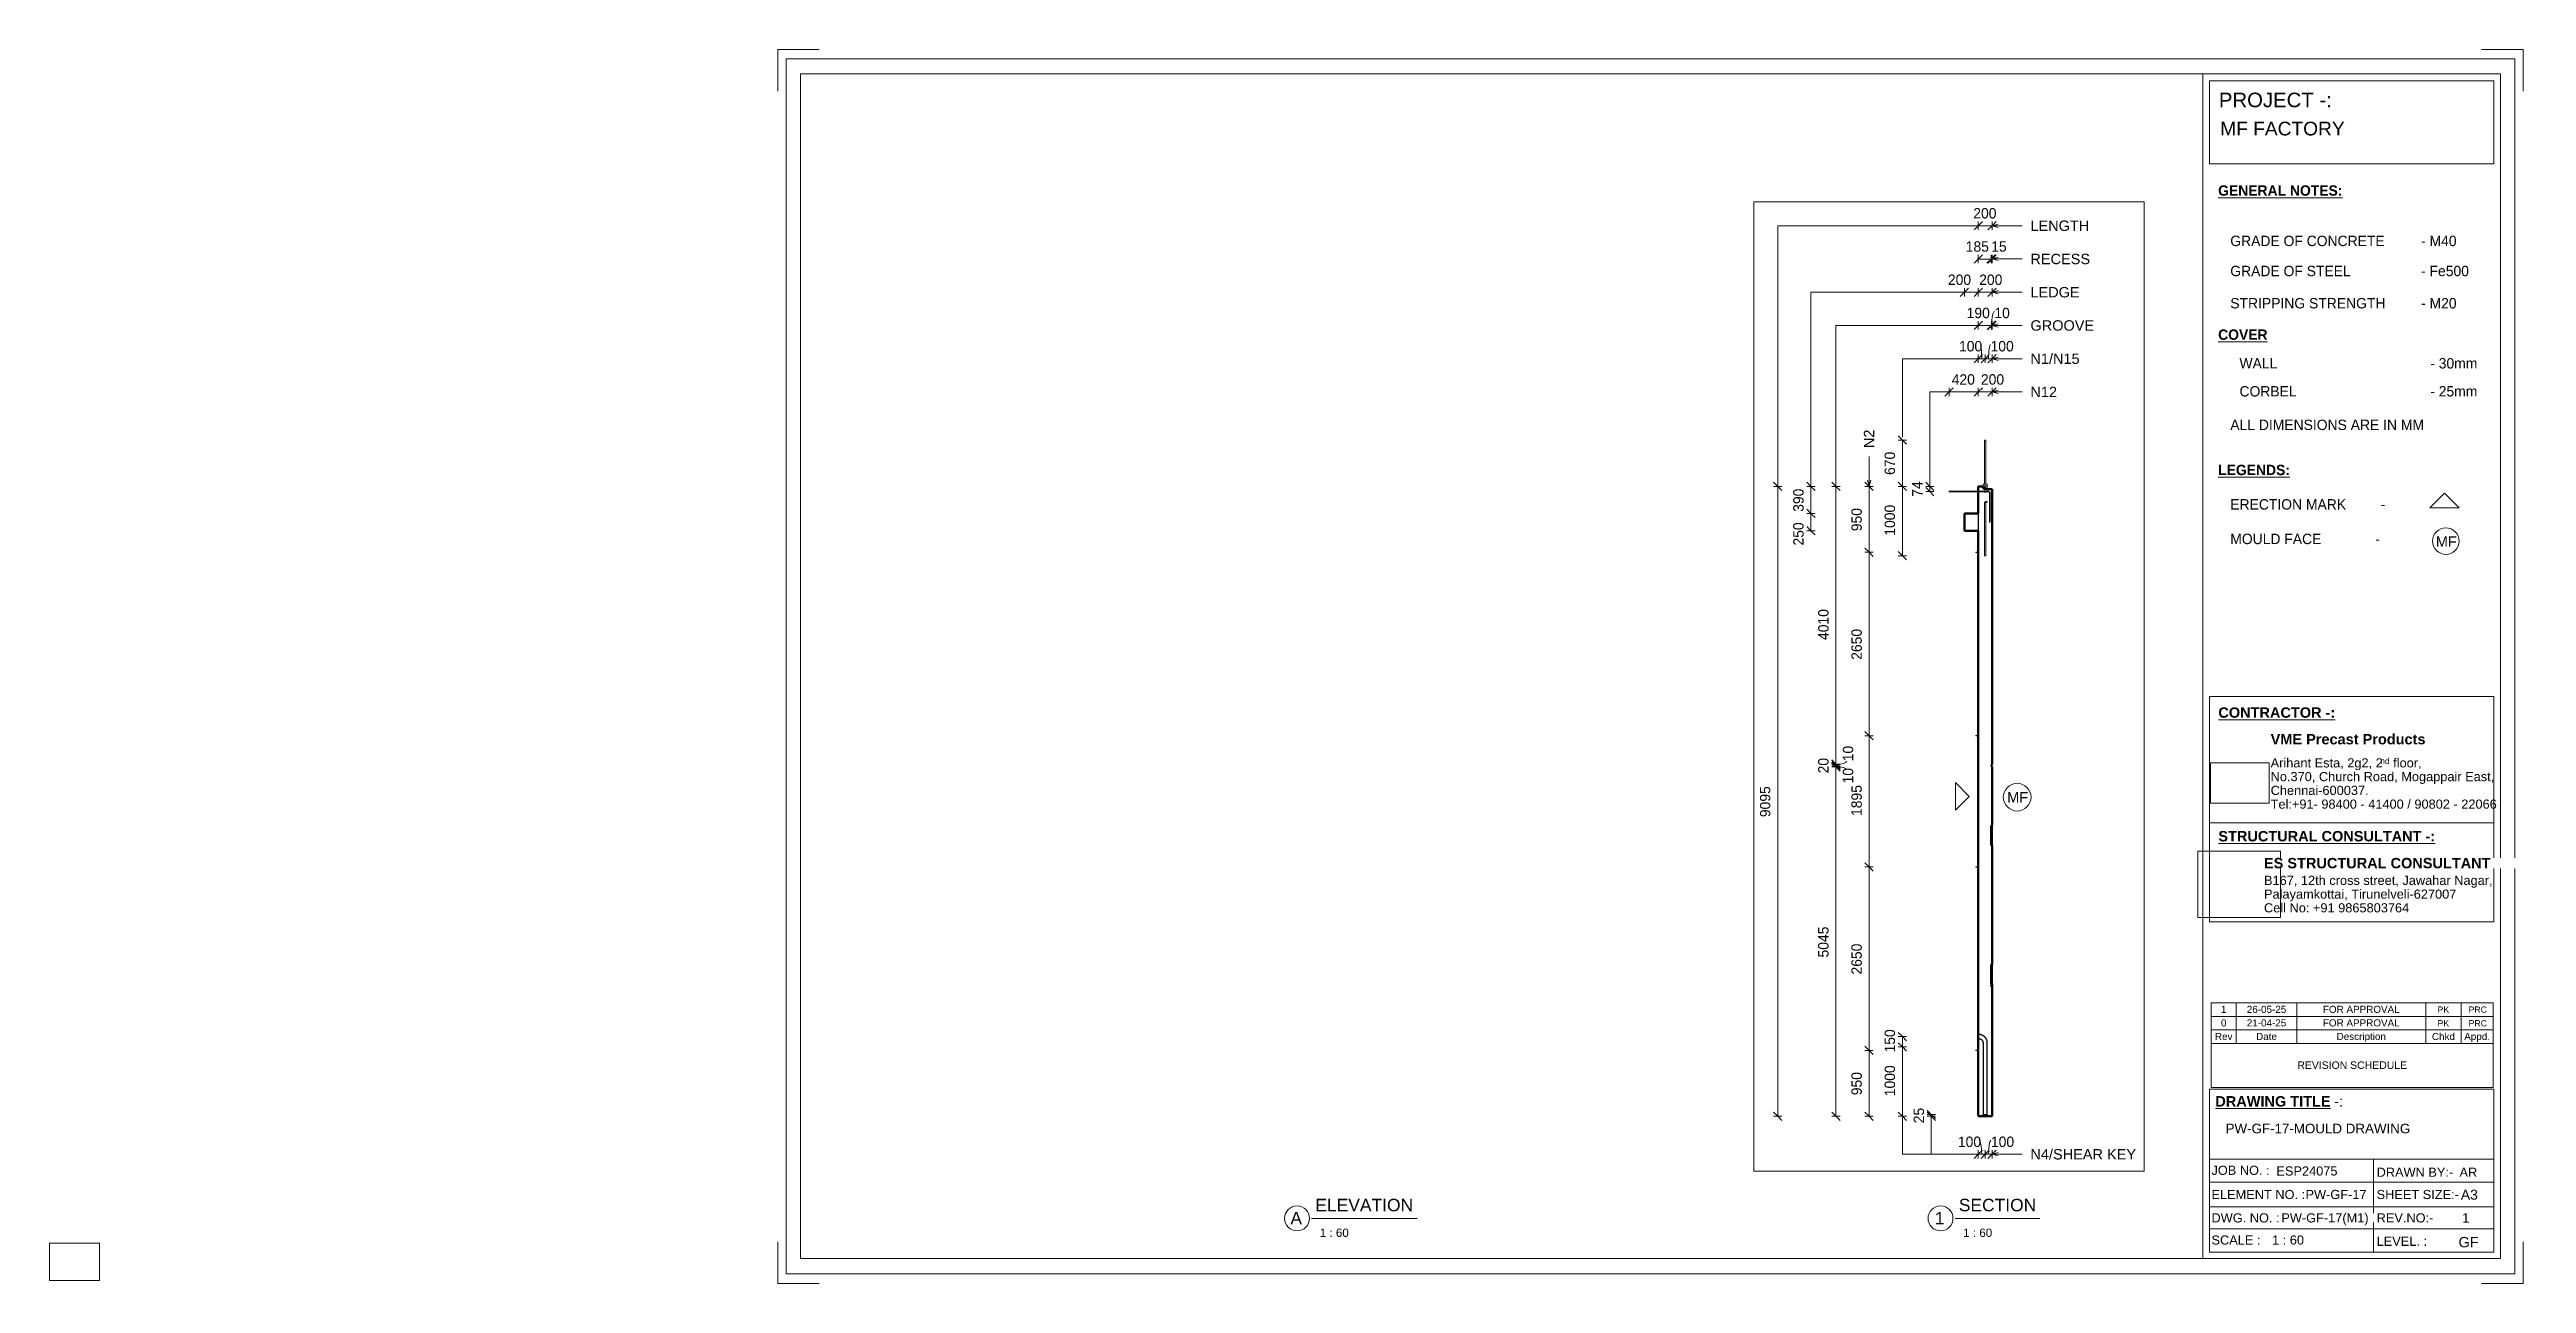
# Paper-space layout 'Layout1' of a CAD drawing. Header units: millimetres. Extents: x 0 to 596, y -1 to 296.
# The model-space entities are those that its viewports show. They can reach past a viewport. Long polylines and large blocks are cut down to what shows.
import ezdxf

# ---------------------------------------------------------------- set-up
doc = ezdxf.new("R2010")
doc.units = ezdxf.units.MM
doc.linetypes.add('Dash', pattern=[6.36, 3.18, -3.18])
for name, color, linetype, lineweight in [('A-ANNO-DIMS', 211, 'Continuous', 9), ('A-ANNO-DIMS-60', 211, 'Continuous', 9), ('A-DETL-THIN', 151, 'Continuous', 18), ('A-GENM', 13, 'Continuous', 18), ('A-WALL', 113, 'Continuous', 25), ('A-WALL-HDLN', 110, 'Dash', 25), ('G-ANNO-SCHD', 231, 'Continuous', 9), ('G-ANNO-TEXT', 231, 'Continuous', 9), ('G-ANNO-TTLB', 6, 'Continuous', 9), ('G-ANNO-TTLB-MEDM', 33, 'Continuous', 9), ('G-ANNO-TTLB-THIN', 151, 'Continuous', 9), ('S-BEAM', 12, 'Continuous', 18), ('S-RBAR', 171, 'Continuous', 18)]:
    doc.layers.add(name, color=color, linetype=linetype, lineweight=lineweight)
doc.layers.add('G-ANNO-NPLT', color=191, linetype='Continuous')
doc.styles.add('Arial_1', font='arial.ttf', dxfattribs={"height": 150})
doc.styles.add('Arial_10', font='arial.ttf', dxfattribs={"height": 2.3})
doc.styles.add('Arial_11', font='arial.ttf', dxfattribs={"height": 1.8})
doc.styles.add('Arial_12', font='arial.ttf', dxfattribs={"height": 1.7})
doc.styles.add('Arial_13', font='arial.ttf', dxfattribs={"height": 2})
doc.styles.add('Arial_14', font='arial.ttf', dxfattribs={"height": 3})
doc.styles.add('Arial_15', font='arial.ttf', dxfattribs={"height": 1.5})
doc.styles.add('Arial_3', font='arial.ttf', dxfattribs={"height": 3.5})
doc.styles.add('Arial_4', font='arial.ttf', dxfattribs={"height": 2.2})
doc.styles.add('Arial_5', font='arial.ttf', dxfattribs={"height": 2.4})
doc.styles.add('Arial_6', font='arial.ttf', dxfattribs={"height": 2.5})
doc.styles.add('Arial_7', font='arial.ttf', dxfattribs={"height": 1.42976})
doc.styles.add('Arial_8', font='arial.ttf', dxfattribs={"height": 2.25})
doc.styles.add('Arial_9', font='arial.ttf', dxfattribs={"height": 3.3})
doc.styles.add('Arial_B', font='arialbd.ttf', dxfattribs={"height": 2.5})
doc.styles.add('Nirmala UI Semilight', font='NirmalaS.ttf', dxfattribs={"height": 150})
doc.styles.add('Nirmala UI Semilight_1', font='NirmalaS.ttf', dxfattribs={"height": 2.5})
doc.styles.add('Nirmala UI Semilight_B', font='', dxfattribs={"height": 2.5})
doc.styles.get('Nirmala UI Semilight_B').set_extended_font_data('Nirmala UI Semilight', bold=True)
doc.dimstyles.new('Arrow_Filled_-_2_5_NI_UI', dxfattribs={"dimscale": 304.8, "dimtxt": 157.104592, "dimasz": 0.393701, "dimexe": 0.19685, "dimexo": 0.0625, "dimgap": 0.19685, "dimtad": 1, "dimdec": 4, "dimzin": 0, "dimdsep": 46, "dimtxsty": 'Nirmala UI Semilight', "dimblk1": 'OBLIQUE', "dimblk2": 'OBLIQUE', "dimsah": 1, "dimcen": 0.09, "dimazin": 0, "dimtfac": 1, "dimtdec": 4, "dimtix": 1, "dimtmove": 0, "dimatfit": 3, "dimfxl": 0.19685, "dimfxlon": 1, "dimtvp": 1, "dimtolj": 1, "dimtzin": 0, "dimarcsym": 2})
doc.dimstyles.new('Arrow_Filled_-_2_5_NI_UI_1', dxfattribs={"dimscale": 304.8, "dimtxt": 157.104592, "dimasz": 0.393701, "dimexe": 0.19685, "dimexo": 0.0625, "dimgap": 0.19685, "dimtad": 1, "dimdec": 4, "dimzin": 0, "dimdsep": 46, "dimtxsty": 'Nirmala UI Semilight', "dimblk1": 'OBLIQUE', "dimblk2": 'OBLIQUE', "dimsah": 1, "dimcen": 0.09, "dimazin": 0, "dimtfac": 1, "dimtdec": 4, "dimtix": 1, "dimtmove": 1, "dimatfit": 3, "dimfxl": 0.19685, "dimfxlon": 1, "dimtvp": 1, "dimtolj": 1, "dimtzin": 0, "dimarcsym": 2})
doc.dimstyles.new('Arrow_Filled_-_2_5_NI_UI_2', dxfattribs={"dimscale": 304.8, "dimtxt": 157.104592, "dimasz": 0.393701, "dimexe": 0.19685, "dimexo": 0.0625, "dimgap": 0.19685, "dimtad": 1, "dimdec": 4, "dimzin": 0, "dimdsep": 46, "dimtxsty": 'Nirmala UI Semilight', "dimblk1": 'OBLIQUE', "dimblk2": 'OBLIQUE', "dimsah": 1, "dimcen": 0.09, "dimazin": 0, "dimtfac": 1, "dimtdec": 4, "dimtix": 1, "dimtmove": 2, "dimatfit": 3, "dimfxl": 0.19685, "dimfxlon": 1, "dimtvp": 1, "dimtolj": 1, "dimtzin": 0, "dimarcsym": 2})
picture_1 = doc.add_image_def('image1.jpg', size_in_pixel=(996, 686))
picture_2 = doc.add_image_def('image2.jpg', size_in_pixel=(1600, 1280))

psp = doc.layouts.get("Layout1")

msp = doc.modelspace()

# ---------------------------------------------------------------- texts
at = {"layer": 'G-ANNO-TEXT', "color": 7, "char_height": 150, "attachment_point": 1, "style": 'Arial_1'}
for s, insert, width in [('LENGTH', (1672.83675, 11539.98952), 1029.36675), ('RECESS', (1672.83675, 11059.98952), 1038.987), ('LEDGE', (1672.83675, 10579.98952), 856.20225), ('GROOVE', (1672.83675, 10099.98952), 1111.138875), ('N1/N15', (1672.83675, 9619.98952), 856.20225), ('N12', (1672.83675, 9139.98952), 461.772), ('MF', (1337.05741, 3285.69459), 360.759375), ('N4/SHEAR KEY', (1672.83675, -1869.36386), 1842.277875)]:
    msp.add_mtext(s, dxfattribs=dict(at, insert=insert, width=width))
at = {"layer": 'G-ANNO-TEXT', "color": 7, "insert": (-731.77078, 8253.47631), "char_height": 150, "width": 322.278375, "attachment_point": 1, "rotation": 90, "style": 'Arial_1'}
msp.add_mtext('N2', dxfattribs=at)

# ---------------------------------------------------------------- blocks, each defined once
blk = doc.blocks.new('ES-Landscape-A3 - ES-Landscape-A3-502445-PW-GF-17-MOULD DRAWING')
at = {"layer": 'G-ANNO-TTLB'}
for p, q in [((175.24, 296.27), (185.24, 296.27)), ((175.24, 296.27), (175.24, 286.27)), ((595.24, 296.27), (585.24, 296.27)), ((595.24, 296.27), (595.24, 286.27)), ((519.77, 140.54), (588.2, 140.54)), ((519.77, 86.33), (519.77, 140.54)), ((588.2, 86.33), (588.2, 140.54)), ((519.77, 110.14), (588.2, 110.14)), ((519.77, 6.78), (519.77, 46.03)), ((588.2, 6.78), (588.2, 46.03)), ((559.23, 29.2), (559.23, 6.78)), ((175.24, -0.73), (175.24, 9.27)), ((595.24, -0.73), (595.24, 9.27)), ((175.24, -0.73), (185.24, -0.73)), ((595.24, -0.73), (585.24, -0.73))]:
    blk.add_line(p, q, dxfattribs=at)
at = {"layer": 'G-ANNO-TTLB-MEDM'}
for p, q in [((180.73, 290.44), (180.73, 5.31)), ((180.73, 290.44), (589.79, 290.44)), ((518.17, 290.44), (518.17, 5.31)), ((519.77, 268.77), (519.77, 288.77)), ((519.77, 288.77), (588.2, 288.77)), ((588.2, 288.77), (588.2, 268.77)), ((589.79, 290.44), (589.79, 5.31)), ((588.2, 268.77), (519.77, 268.77)), ((519.77, 86.33), (588.2, 86.33)), ((519.77, 6.78), (588.2, 6.78)), ((180.73, 5.31), (589.79, 5.31))]:
    blk.add_line(p, q, dxfattribs=at)
at = {"layer": 'G-ANNO-TTLB-THIN'}
for p, q in [((177.29, 294.03), (177.29, 1.56)), ((593.23, 294.03), (177.29, 294.03)), ((593.23, 1.56), (593.23, 294.03)), ((519.77, 46.03), (588.2, 46.03)), ((519.77, 29.2), (588.2, 29.2)), ((519.77, 23.64), (588.2, 23.64)), ((519.77, 17.68), (588.2, 17.68)), ((519.77, 12.43), (588.2, 12.43)), ((177.29, 1.56), (593.23, 1.56))]:
    blk.add_line(p, q, dxfattribs=at)
at = {"layer": 'G-ANNO-TTLB', "insert": (534.5, 131.53), "char_height": 2.5, "width": 45.135, "attachment_point": 1, "style": 'Arial_B', "bg_fill": 3, "box_fill_scale": 0, "bg_fill_color": 256, "bg_fill_true_color": 3254780160, "bg_fill_transparency": 256}
blk.add_mtext('VME Precast Products', dxfattribs=at)
at = {"layer": 'G-ANNO-TTLB', "attachment_point": 1}
for s, insert, char_height, width, style in [('Arihant Esta, 2g2, 2', (534.5, 125.68), 2.2, 31.9873, 'Arial_4'), ('nd', (560.89, 125.72), 1.43, 2.7257, 'Arial_7'), (' floor,', (563.14, 125.68), 2.2, 9.1392, 'Arial_4'), ('No.370, Church Road, Mogappair East,', (534.5, 122.37), 2.2, 63.4135, 'Arial_4'), ('Tel:+91- 98400 - 41400 / 90802 - 22066 ', (534.5, 115.75), 2.2, 65.2574, 'Arial_4'), ('Chennai-600037.', (534.5, 119.06), 2.2, 27.6582, 'Arial_4'), ('Cell No: +91 9865803764', (532.9, 90.79), 2.2, 41.0464, 'Arial_4'), ('Palayamkottai, Tirunelveli-627007', (532.9, 94.09), 2.2, 54.4346, 'Arial_4'), ('JOB NO. :', (520.26, 27.61), 2.2, 16.5949, 'Arial_4'), ('DRAWN BY:-', (560, 27.14), 2.2, 21.7257, 'Arial_4'), ('ELEMENT NO. :', (520.26, 21.79), 2.2, 26.5359, 'Arial_4'), ('SHEET SIZE:-', (560, 21.79), 2.2, 23.2489, 'Arial_4'), ('DWG. NO. :', (520.26, 16.16), 2.2, 19.481, 'Arial_4'), ('REV.NO:-', (560, 16.16), 2.2, 16.0338, 'Arial_4'), ('SCALE :', (520.26, 10.84), 2.2, 13.8692, 'Arial_4'), ('LEVEL. :', (560, 10.53), 2.2, 14.3502, 'Arial_4')]:
    blk.add_mtext(s, dxfattribs=dict(at, insert=insert, char_height=char_height, width=width, style=style))
at = {"layer": 'G-ANNO-TTLB'}
image = blk.add_image(picture_1, insert=(520, 114.84), size_in_units=(14.11, 9.72), dxfattribs=at)
image.dxf.flags = 7
image = blk.add_image(picture_2, insert=(516.95, 87.39), size_in_units=(19.92, 15.93), dxfattribs=at)
image.dxf.flags = 7
at = {"layer": 'G-ANNO-TTLB', "attachment_point": 1, "bg_fill": 3, "box_fill_scale": 0, "bg_fill_color": 256, "bg_fill_true_color": 3254780160, "bg_fill_transparency": 256}
for s, insert, char_height, width, style in [('PROJECT -:', (522.05, 285.89), 3.5, 33.3502, 'Arial_3'), ('\\LCONTRACTOR -:', (521.92, 137.94), 2.5, 33.9114, 'Arial_B'), ('\\LSTRUCTURAL CONSULTANT -:', (521.92, 108.18), 2.5, 62.8523, 'Arial_B'), ('ES STRUCTURAL CONSULTANT', (532.9, 101.7), 2.5, 65.6582, 'Arial_B'), ('\\LDRAWING TITLE', (521.19, 44.36), 2.5, 33.4304, 'Arial_B'), ('A3', (580.27, 21.84), 2.4, 4.9705, 'Arial_5')]:
    blk.add_mtext(s, dxfattribs=dict(at, insert=insert, char_height=char_height, width=width, style=style))
at = {"layer": 'G-ANNO-TTLB', "insert": (532.9, 97.4), "char_height": 2.2, "width": 65.1772, "attachment_point": 1, "style": 'Arial_4'}
blk.add_mtext('B167, 12th cross street, Jawahar Nagar,', dxfattribs=at)
at = {"layer": 'G-ANNO-TTLB', "insert": (548.78, 44.36), "char_height": 2.5, "width": 1.2025, "attachment_point": 1, "style": 'Arial_B', "bg_fill": 3, "box_fill_scale": 0, "bg_fill_color": 256, "bg_fill_true_color": 3254780160, "bg_fill_transparency": 256}
blk.add_mtext('\\fArial|b1|i0|c0|p34|; ', dxfattribs=at)
at = {"layer": 'G-ANNO-TTLB', "insert": (549.77, 44.36), "char_height": 2.5, "width": 2.6456, "attachment_point": 1, "style": 'Arial_6', "bg_fill": 3, "box_fill_scale": 0, "bg_fill_color": 256, "bg_fill_true_color": 3254780160, "bg_fill_transparency": 256}
blk.add_mtext('-:', dxfattribs=at)
blk = doc.blocks.new('Viewport - M_View Title-1040-PW-GF-17-MOULD DRAWING')
at = {"layer": 'G-ANNO-TTLB'}
for start, end in [(360, 180), (180, 0)]:
    blk.add_arc((-3.5, 0), 3, start, end, dxfattribs=at)
blk = doc.blocks.new('RR spread anchor face based - RR-SA-7_5-260-1726841-Elevation Right')
at = {"layer": 'A-GENM'}
for p, q in [((12986.36, 7732.84), (12983.86, 7727.84)), ((12983.86, 7727.84), (12983.86, 7700)), ((13041.36, 7732.84), (12986.36, 7732.84)), ((13043.86, 7727.84), (13041.36, 7732.84)), ((13043.86, 7660), (13043.86, 7727.84)), ((13000.86, 7695.34), (13000.86, 7699.34)), ((13026.86, 7699.34), (13026.86, 7695.34)), ((13043.86, 7482.95), (13013.86, 7482.95)), ((13013.86, 7482.95), (13013.86, 7472.84)), ((13043.86, 7472.84), (13043.86, 7482.95)), ((13013.86, 7472.84), (13043.86, 7472.84))]:
    blk.add_line(p, q, dxfattribs=at)
for centre, start, end in [((13013.86, 7699.34), 0, 180), ((13013.86, 7695.34), 180, 0)]:
    blk.add_arc(centre, 13, start, end, dxfattribs=at)
blk = doc.blocks.new('RR spread anchor face based - RR-SA-1_4-160-1726851-Elevation Right')
at = {"layer": 'A-GENM'}
for p, q in [((12878.8, 6753), (12883.8, 6753)), ((12878.8, 6753), (12878.8, 6747)), ((12883.8, 6753), (12913.86, 6753)), ((12883.8, 6753), (12883.8, 6747)), ((12883.8, 6747), (12878.8, 6747)), ((12913.86, 6747), (12883.8, 6747))]:
    blk.add_line(p, q, dxfattribs=at)
blk = doc.blocks.new('DIMBLOCK111-Elevation Right')
at = {"layer": 'A-ANNO-DIMS-60'}
for p, q in [((919.36, 11464.68), (979.36, 11524.68)), ((919.36, 11464.68), (919.36, 11524.68)), ((1119.36, 11464.68), (1179.36, 11524.68)), ((1119.36, 11464.68), (1119.36, 11524.68)), ((919.36, 11464.68), (859.36, 11404.68)), ((919.36, 11464.68), (1119.36, 11464.68)), ((919.36, 11464.68), (919.36, 11404.68)), ((1119.36, 11464.68), (1059.36, 11404.68)), ((1119.36, 11464.68), (1119.36, 11404.68))]:
    blk.add_line(p, q, dxfattribs=at)
at = {"layer": 'A-ANNO-DIMS-60', "color": 0, "insert": (847.97, 11720.38), "char_height": 150, "width": 411.3284, "attachment_point": 1, "line_spacing_factor": 1.142579, "style": 'Nirmala UI Semilight'}
blk.add_mtext('200', dxfattribs=at)
blk = doc.blocks.new('_Oblique')
at = {"color": 0, "linetype": 'ByBlock', "lineweight": -2}
blk.add_line((-0.5, -0.5), (0.5, 0.5), dxfattribs=at)
blk = doc.blocks.new('DIMBLOCK112-Elevation Right')
at = {"layer": 'A-ANNO-DIMS-60'}
for p, q in [((719.3, 10504.68), (779.3, 10564.68)), ((719.3, 10504.68), (719.3, 10564.68)), ((919.36, 10504.68), (979.36, 10564.68)), ((919.36, 10504.68), (919.36, 10564.68)), ((719.3, 10504.68), (659.3, 10444.68)), ((719.3, 10504.68), (919.36, 10504.68)), ((719.3, 10504.68), (719.3, 10444.68)), ((919.36, 10504.68), (859.36, 10444.68)), ((919.36, 10504.68), (919.36, 10444.68))]:
    blk.add_line(p, q, dxfattribs=at)
at = {"layer": 'A-ANNO-DIMS-60', "color": 0, "insert": (481.39, 10760.38), "char_height": 150, "width": 411.3284, "attachment_point": 1, "line_spacing_factor": 1.142579, "style": 'Nirmala UI Semilight'}
blk.add_mtext('200', dxfattribs=at)
blk = doc.blocks.new('DIMBLOCK113-Elevation Right')
at = {"layer": 'A-ANNO-DIMS-60'}
for p, q in [((919.36, 10504.68), (979.36, 10564.68)), ((919.36, 10504.68), (919.36, 10564.68)), ((1119.36, 10504.68), (1179.36, 10564.68)), ((1119.36, 10504.68), (1119.36, 10564.68)), ((919.36, 10504.68), (859.36, 10444.68)), ((919.36, 10504.68), (1119.36, 10504.68)), ((919.36, 10504.68), (919.36, 10444.68)), ((1119.36, 10504.68), (1059.36, 10444.68)), ((1119.36, 10504.68), (1119.36, 10444.68))]:
    blk.add_line(p, q, dxfattribs=at)
at = {"layer": 'A-ANNO-DIMS-60', "color": 0, "insert": (933.26, 10760.38), "char_height": 150, "width": 411.3284, "attachment_point": 1, "line_spacing_factor": 1.142579, "style": 'Nirmala UI Semilight'}
blk.add_mtext('200', dxfattribs=at)
blk = doc.blocks.new('DIMBLOCK114-Elevation Right')
at = {"layer": 'A-ANNO-DIMS-60'}
for p, q in [((919.36, 9544.68), (979.36, 9604.68)), ((919.36, 9544.68), (919.36, 9604.68)), ((1019.36, 9544.68), (1079.36, 9604.68)), ((1019.36, 9544.68), (1019.36, 9604.68)), ((919.36, 9544.68), (859.36, 9484.68)), ((919.36, 9544.68), (1019.36, 9544.68)), ((919.36, 9544.68), (919.36, 9484.68)), ((1019.36, 9544.68), (959.36, 9484.68)), ((1019.36, 9544.68), (1019.36, 9484.68))]:
    blk.add_line(p, q, dxfattribs=at)
blk.add_ellipse((950.28, 9544.68), major_axis=(0, 202.82), ratio=0.094096, start_param=4.712389, end_param=6.283185, dxfattribs=at)
at = {"layer": 'A-ANNO-DIMS-60', "color": 0, "insert": (641.78, 9800.38), "char_height": 150, "width": 370.1955, "attachment_point": 1, "line_spacing_factor": 1.142579, "style": 'Nirmala UI Semilight'}
blk.add_mtext('100', dxfattribs=at)
blk = doc.blocks.new('DIMBLOCK115-Elevation Right')
at = {"layer": 'A-ANNO-DIMS-60'}
for p, q in [((1019.36, 9544.68), (1079.36, 9604.68)), ((1019.36, 9544.68), (1019.36, 9604.68)), ((1119.36, 9544.68), (1179.36, 9604.68)), ((1119.36, 9544.68), (1119.36, 9604.68)), ((1019.36, 9544.68), (959.36, 9484.68)), ((1019.36, 9544.68), (1119.36, 9544.68)), ((1019.36, 9544.68), (1019.36, 9484.68)), ((1119.36, 9544.68), (1059.36, 9484.68)), ((1119.36, 9544.68), (1119.36, 9484.68))]:
    blk.add_line(p, q, dxfattribs=at)
blk.add_ellipse((1097.36, 9544.68), major_axis=(0, 202.82), ratio=0.138036, start_param=0, end_param=1.570796, dxfattribs=at)
at = {"layer": 'A-ANNO-DIMS-60', "color": 0, "insert": (1097.36, 9800.38), "char_height": 150, "width": 370.1955, "attachment_point": 1, "line_spacing_factor": 1.142579, "style": 'Nirmala UI Semilight'}
blk.add_mtext('100', dxfattribs=at)
blk = doc.blocks.new('DIMBLOCK116-Elevation Right')
at = {"layer": 'A-ANNO-DIMS-60'}
for p, q in [((919.36, 10024.68), (979.36, 10084.68)), ((919.36, 10024.68), (919.36, 10084.68)), ((1109.36, 10024.68), (1169.36, 10084.68)), ((1109.36, 10024.68), (1109.36, 10084.68)), ((919.36, 10024.68), (859.36, 9964.68)), ((919.36, 10024.68), (1109.36, 10024.68)), ((919.36, 10024.68), (919.36, 9964.68)), ((1109.36, 10024.68), (1049.36, 9964.68)), ((1109.36, 10024.68), (1109.36, 9964.68))]:
    blk.add_line(p, q, dxfattribs=at)
at = {"layer": 'A-ANNO-DIMS-60', "color": 0, "insert": (752.24, 10280.38), "char_height": 150, "width": 370.1955, "attachment_point": 1, "line_spacing_factor": 1.142579, "style": 'Nirmala UI Semilight'}
blk.add_mtext('190', dxfattribs=at)
blk = doc.blocks.new('DIMBLOCK117-Elevation Right')
at = {"layer": 'A-ANNO-DIMS-60'}
for p, q in [((1109.36, 10024.68), (1169.36, 10084.68)), ((1109.36, 10024.68), (1109.36, 10084.68)), ((1119.36, 10024.68), (1179.36, 10084.68)), ((1119.36, 10024.68), (1119.36, 10084.68)), ((1109.36, 10024.68), (1049.36, 9964.68)), ((1119.36, 10024.68), (1059.36, 9964.68)), ((1109.36, 10024.68), (1119.36, 10024.68)), ((1109.36, 10024.68), (1109.36, 9964.68)), ((1119.36, 10024.68), (1119.36, 9964.68))]:
    blk.add_line(p, q, dxfattribs=at)
blk.add_ellipse((1152.11, 10024.68), major_axis=(0, 202.82), ratio=0.186107, start_param=0, end_param=1.570796, dxfattribs=at)
at = {"layer": 'A-ANNO-DIMS-60', "color": 0, "insert": (1152.11, 10280.38), "char_height": 150, "width": 233.0861, "attachment_point": 1, "line_spacing_factor": 1.142579, "style": 'Nirmala UI Semilight'}
blk.add_mtext('10', dxfattribs=at)
blk = doc.blocks.new('DIMBLOCK118-Elevation Right')
at = {"layer": 'A-ANNO-DIMS-60'}
for p, q in [((-1976.46, 7700), (-2036.46, 7760)), ((-1976.46, 7700), (-2036.46, 7700)), ((-1976.46, 7700), (-1976.46, -1395)), ((-1976.46, 7700), (-1916.46, 7640)), ((-1976.46, 7700), (-1916.46, 7700)), ((-1976.46, -1395), (-2036.46, -1335)), ((-1976.46, -1395), (-2036.46, -1395)), ((-1976.46, -1395), (-1916.46, -1455)), ((-1976.46, -1395), (-1916.46, -1395))]:
    blk.add_line(p, q, dxfattribs=at)
at = {"layer": 'A-ANNO-DIMS-60', "color": 0, "insert": (-2232.17, 2923.98), "char_height": 150, "width": 548.4378, "attachment_point": 1, "rotation": 90, "line_spacing_factor": 1.142579, "style": 'Nirmala UI Semilight'}
blk.add_mtext('9095', dxfattribs=at)
blk = doc.blocks.new('DIMBLOCK119-Elevation Right')
at = {"layer": 'A-ANNO-DIMS-60'}
for p, q in [((-1496.46, 7700), (-1556.46, 7760)), ((-1496.46, 7700), (-1556.46, 7700)), ((-1496.46, 7700), (-1496.46, 7310)), ((-1496.46, 7700), (-1436.46, 7640)), ((-1496.46, 7700), (-1436.46, 7700)), ((-1496.46, 7310), (-1556.46, 7370)), ((-1496.46, 7310), (-1556.46, 7310)), ((-1496.46, 7310), (-1436.46, 7250)), ((-1496.46, 7310), (-1436.46, 7310))]:
    blk.add_line(p, q, dxfattribs=at)
at = {"layer": 'A-ANNO-DIMS-60', "color": 0, "insert": (-1752.17, 7333.61), "char_height": 150, "width": 411.3284, "attachment_point": 1, "rotation": 90, "line_spacing_factor": 1.142579, "style": 'Nirmala UI Semilight'}
blk.add_mtext('390', dxfattribs=at)
blk = doc.blocks.new('DIMBLOCK120-Elevation Right')
at = {"layer": 'A-ANNO-DIMS-60'}
for p, q in [((-1496.46, 7310), (-1556.46, 7370)), ((-1496.46, 7310), (-1556.46, 7310)), ((-1496.46, 7310), (-1496.46, 7060)), ((-1496.46, 7310), (-1436.46, 7250)), ((-1496.46, 7310), (-1436.46, 7310)), ((-1496.46, 7060), (-1556.46, 7120)), ((-1496.46, 7060), (-1556.46, 7060)), ((-1496.46, 7060), (-1436.46, 7000)), ((-1496.46, 7060), (-1436.46, 7060))]:
    blk.add_line(p, q, dxfattribs=at)
at = {"layer": 'A-ANNO-DIMS-60', "color": 0, "insert": (-1752.17, 6846.88), "char_height": 150, "width": 411.3284, "attachment_point": 1, "rotation": 90, "line_spacing_factor": 1.142579, "style": 'Nirmala UI Semilight'}
blk.add_mtext('250', dxfattribs=at)
blk = doc.blocks.new('DIMBLOCK121-Elevation Right')
at = {"layer": 'A-ANNO-DIMS-60'}
for p, q in [((-176.46, 8370), (-236.46, 8430)), ((-176.46, 8370), (-236.46, 8370)), ((-176.46, 8370), (-176.46, 7700)), ((-176.46, 8370), (-116.46, 8310)), ((-176.46, 8370), (-116.46, 8370)), ((-176.46, 7700), (-236.46, 7760)), ((-176.46, 7700), (-236.46, 7700)), ((-176.46, 7700), (-116.46, 7640)), ((-176.46, 7700), (-116.46, 7700))]:
    blk.add_line(p, q, dxfattribs=at)
at = {"layer": 'A-ANNO-DIMS-60', "color": 0, "insert": (-432.17, 7866.47), "char_height": 150, "width": 404.4729, "attachment_point": 1, "rotation": 90, "line_spacing_factor": 1.142579, "style": 'Nirmala UI Semilight'}
blk.add_mtext('670', dxfattribs=at)
blk = doc.blocks.new('DIMBLOCK122-Elevation Right')
at = {"layer": 'A-ANNO-DIMS-60'}
for p, q in [((-176.46, 7700), (-236.46, 7760)), ((-176.46, 7700), (-236.46, 7700)), ((-176.46, 7700), (-176.46, 6700)), ((-176.46, 7700), (-116.46, 7640)), ((-176.46, 7700), (-116.46, 7700)), ((-176.46, 6700), (-236.46, 6760)), ((-176.46, 6700), (-236.46, 6700)), ((-176.46, 6700), (-116.46, 6640)), ((-176.46, 6700), (-116.46, 6700))]:
    blk.add_line(p, q, dxfattribs=at)
at = {"layer": 'A-ANNO-DIMS-60', "color": 0, "insert": (-432.17, 6988.62), "char_height": 150, "width": 507.305, "attachment_point": 1, "rotation": 90, "line_spacing_factor": 1.142579, "style": 'Nirmala UI Semilight'}
blk.add_mtext('1000', dxfattribs=at)
blk = doc.blocks.new('DIMBLOCK123-Elevation Right')
at = {"layer": 'A-ANNO-DIMS-60'}
for p, q in [((-1136.46, 7700), (-1196.46, 7760)), ((-1136.46, 7700), (-1196.46, 7700)), ((-1136.46, 7700), (-1136.46, 3690.39)), ((-1136.46, 7700), (-1076.46, 7640)), ((-1136.46, 7700), (-1076.46, 7700)), ((-1136.46, 3690.39), (-1196.46, 3750.39)), ((-1136.46, 3690.39), (-1196.46, 3690.39)), ((-1136.46, 3690.39), (-1076.46, 3630.39)), ((-1136.46, 3690.39), (-1076.46, 3690.39))]:
    blk.add_line(p, q, dxfattribs=at)
at = {"layer": 'A-ANNO-DIMS-60', "color": 0, "insert": (-1392.17, 5482.39), "char_height": 150, "width": 510.7327, "attachment_point": 1, "rotation": 90, "line_spacing_factor": 1.142579, "style": 'Nirmala UI Semilight'}
blk.add_mtext('4010', dxfattribs=at)
blk = doc.blocks.new('DIMBLOCK124-Elevation Right')
at = {"layer": 'A-ANNO-DIMS-60'}
for p, q in [((-1136.46, 3690.39), (-1196.46, 3750.39)), ((-1136.46, 3680.39), (-1196.46, 3740.39)), ((-1136.46, 3690.39), (-1196.46, 3690.39)), ((-1136.46, 3690.39), (-1136.46, 3680.39)), ((-1136.46, 3690.39), (-1076.46, 3630.39)), ((-1136.46, 3690.39), (-1076.46, 3690.39)), ((-1136.46, 3680.39), (-1196.46, 3680.39)), ((-1136.46, 3680.39), (-1076.46, 3620.39)), ((-1136.46, 3680.39), (-1076.46, 3680.39))]:
    blk.add_line(p, q, dxfattribs=at)
blk.add_ellipse((-1136.46, 3731.12), major_axis=(153.34, 0), ratio=0.298217, start_param=4.712389, end_param=6.283185, dxfattribs=at)
at = {"layer": 'A-ANNO-DIMS-60', "color": 0, "insert": (-1036, 3731.12), "char_height": 150, "width": 233.0861, "attachment_point": 1, "rotation": 90, "line_spacing_factor": 1.142579, "style": 'Nirmala UI Semilight'}
blk.add_mtext('10', dxfattribs=at)
blk = doc.blocks.new('DIMBLOCK125-Elevation Right')
at = {"layer": 'A-ANNO-DIMS-60'}
for p, q in [((-1136.46, 3680.39), (-1196.46, 3740.39)), ((-1136.46, 3660.39), (-1196.46, 3720.39)), ((-1136.46, 3680.39), (-1196.46, 3680.39)), ((-1136.46, 3680.39), (-1136.46, 3660.39)), ((-1136.46, 3680.39), (-1076.46, 3620.39)), ((-1136.46, 3680.39), (-1076.46, 3680.39)), ((-1136.46, 3660.39), (-1196.46, 3660.39)), ((-1136.46, 3660.39), (-1076.46, 3600.39)), ((-1136.46, 3660.39), (-1076.46, 3660.39))]:
    blk.add_line(p, q, dxfattribs=at)
at = {"layer": 'A-ANNO-DIMS-60', "color": 0, "insert": (-1392.17, 3556.13), "char_height": 150, "width": 274.2189, "attachment_point": 1, "rotation": 90, "line_spacing_factor": 1.142579, "style": 'Nirmala UI Semilight'}
blk.add_mtext('20', dxfattribs=at)
blk = doc.blocks.new('DIMBLOCK126-Elevation Right')
at = {"layer": 'A-ANNO-DIMS-60'}
for p, q in [((-1136.46, 3660.39), (-1196.46, 3720.39)), ((-1136.46, 3650.39), (-1196.46, 3710.39)), ((-1136.46, 3660.39), (-1196.46, 3660.39)), ((-1136.46, 3660.39), (-1136.46, 3650.39)), ((-1136.46, 3660.39), (-1076.46, 3600.39)), ((-1136.46, 3660.39), (-1076.46, 3660.39)), ((-1136.46, 3650.39), (-1196.46, 3650.39)), ((-1136.46, 3650.39), (-1076.46, 3590.39)), ((-1136.46, 3650.39), (-1076.46, 3650.39))]:
    blk.add_line(p, q, dxfattribs=at)
blk.add_ellipse((-1136.46, 3605.41), major_axis=(153.34, 0), ratio=0.325957, start_param=0, end_param=1.570796, dxfattribs=at)
at = {"layer": 'A-ANNO-DIMS-60', "color": 0, "insert": (-1036, 3411.17), "char_height": 150, "width": 233.0861, "attachment_point": 1, "rotation": 90, "line_spacing_factor": 1.142579, "style": 'Nirmala UI Semilight'}
blk.add_mtext('10', dxfattribs=at)
blk = doc.blocks.new('DIMBLOCK127-Elevation Right')
at = {"layer": 'A-ANNO-DIMS-60'}
for p, q in [((-1136.46, 3650.39), (-1196.46, 3710.39)), ((-1136.46, 3650.39), (-1196.46, 3650.39)), ((-1136.46, 3650.39), (-1136.46, -1395)), ((-1136.46, 3650.39), (-1076.46, 3590.39)), ((-1136.46, 3650.39), (-1076.46, 3650.39)), ((-1136.46, -1395), (-1196.46, -1335)), ((-1136.46, -1395), (-1196.46, -1395)), ((-1136.46, -1395), (-1076.46, -1455)), ((-1136.46, -1395), (-1076.46, -1395))]:
    blk.add_line(p, q, dxfattribs=at)
at = {"layer": 'A-ANNO-DIMS-60', "color": 0, "insert": (-1392.17, 897.75), "char_height": 150, "width": 551.8656, "attachment_point": 1, "rotation": 90, "line_spacing_factor": 1.142579, "style": 'Nirmala UI Semilight'}
blk.add_mtext('5045', dxfattribs=at)
blk = doc.blocks.new('DIMBLOCK128-Elevation Right')
at = {"layer": 'A-ANNO-DIMS-60'}
for p, q in [((-656.46, 7700), (-716.46, 7760)), ((-656.46, 7700), (-716.46, 7700)), ((-656.46, 7700), (-656.46, 6750)), ((-656.46, 7700), (-596.46, 7640)), ((-656.46, 7700), (-596.46, 7700)), ((-656.46, 6750), (-716.46, 6810)), ((-656.46, 6750), (-716.46, 6750)), ((-656.46, 6750), (-596.46, 6690)), ((-656.46, 6750), (-596.46, 6750))]:
    blk.add_line(p, q, dxfattribs=at)
at = {"layer": 'A-ANNO-DIMS-60', "color": 0, "insert": (-912.17, 7053.61), "char_height": 150, "width": 411.3284, "attachment_point": 1, "rotation": 90, "line_spacing_factor": 1.142579, "style": 'Nirmala UI Semilight'}
blk.add_mtext('950', dxfattribs=at)
blk = doc.blocks.new('DIMBLOCK129-Elevation Right')
at = {"layer": 'A-ANNO-DIMS-60'}
for p, q in [((-656.46, 6750), (-716.46, 6810)), ((-656.46, 6750), (-716.46, 6750)), ((-656.46, 6750), (-656.46, 4100)), ((-656.46, 6750), (-596.46, 6690)), ((-656.46, 6750), (-596.46, 6750)), ((-656.46, 4100), (-716.46, 4160)), ((-656.46, 4100), (-716.46, 4100)), ((-656.46, 4100), (-596.46, 4040)), ((-656.46, 4100), (-596.46, 4100))]:
    blk.add_line(p, q, dxfattribs=at)
at = {"layer": 'A-ANNO-DIMS-60', "color": 0, "insert": (-912.17, 5196.48), "char_height": 150, "width": 548.4378, "attachment_point": 1, "rotation": 90, "line_spacing_factor": 1.142579, "style": 'Nirmala UI Semilight'}
blk.add_mtext('2650', dxfattribs=at)
blk = doc.blocks.new('DIMBLOCK130-Elevation Right')
at = {"layer": 'A-ANNO-DIMS-60'}
for p, q in [((-656.46, 4100), (-716.46, 4160)), ((-656.46, 4100), (-716.46, 4100)), ((-656.46, 4100), (-656.46, 2205)), ((-656.46, 4100), (-596.46, 4040)), ((-656.46, 4100), (-596.46, 4100)), ((-656.46, 2205), (-716.46, 2265)), ((-656.46, 2205), (-716.46, 2205)), ((-656.46, 2205), (-596.46, 2145)), ((-656.46, 2205), (-596.46, 2205))]:
    blk.add_line(p, q, dxfattribs=at)
at = {"layer": 'A-ANNO-DIMS-60', "color": 0, "insert": (-912.17, 2941.12), "char_height": 150, "width": 507.305, "attachment_point": 1, "rotation": 90, "line_spacing_factor": 1.142579, "style": 'Nirmala UI Semilight'}
blk.add_mtext('1895', dxfattribs=at)
blk = doc.blocks.new('DIMBLOCK131-Elevation Right')
at = {"layer": 'A-ANNO-DIMS-60'}
for p, q in [((-656.46, 2205), (-716.46, 2265)), ((-656.46, 2205), (-716.46, 2205)), ((-656.46, 2205), (-656.46, -445)), ((-656.46, 2205), (-596.46, 2145)), ((-656.46, 2205), (-596.46, 2205)), ((-656.46, -445), (-716.46, -385)), ((-656.46, -445), (-716.46, -445)), ((-656.46, -445), (-596.46, -505)), ((-656.46, -445), (-596.46, -445))]:
    blk.add_line(p, q, dxfattribs=at)
at = {"layer": 'A-ANNO-DIMS-60', "color": 0, "insert": (-912.17, 651.48), "char_height": 150, "width": 548.4378, "attachment_point": 1, "rotation": 90, "line_spacing_factor": 1.142579, "style": 'Nirmala UI Semilight'}
blk.add_mtext('2650', dxfattribs=at)
blk = doc.blocks.new('DIMBLOCK132-Elevation Right')
at = {"layer": 'A-ANNO-DIMS-60'}
for p, q in [((-656.46, -445), (-716.46, -385)), ((-656.46, -445), (-716.46, -445)), ((-656.46, -445), (-656.46, -1395)), ((-656.46, -445), (-596.46, -505)), ((-656.46, -445), (-596.46, -445)), ((-656.46, -1395), (-716.46, -1335)), ((-656.46, -1395), (-716.46, -1395)), ((-656.46, -1395), (-596.46, -1455)), ((-656.46, -1395), (-596.46, -1395))]:
    blk.add_line(p, q, dxfattribs=at)
at = {"layer": 'A-ANNO-DIMS-60', "color": 0, "insert": (-912.17, -1091.39), "char_height": 150, "width": 411.3284, "attachment_point": 1, "rotation": 90, "line_spacing_factor": 1.142579, "style": 'Nirmala UI Semilight'}
blk.add_mtext('950', dxfattribs=at)
blk = doc.blocks.new('DIMBLOCK133-Elevation Right')
at = {"layer": 'A-ANNO-DIMS-60'}
for p, q in [((919.36, -1944.67), (979.36, -1884.67)), ((919.36, -1944.67), (919.36, -1884.67)), ((1019.3, -1944.67), (1079.3, -1884.67)), ((1019.3, -1944.67), (1019.3, -1884.67)), ((919.36, -1944.67), (859.36, -2004.67)), ((919.36, -1944.67), (1019.3, -1944.67)), ((919.36, -1944.67), (919.36, -2004.67)), ((1019.3, -1944.67), (959.3, -2004.67)), ((1019.3, -1944.67), (1019.3, -2004.67))]:
    blk.add_line(p, q, dxfattribs=at)
blk.add_ellipse((934.29, -1944.67), major_axis=(0, 202.82), ratio=0.172754, start_param=4.712389, end_param=6.283185, dxfattribs=at)
at = {"layer": 'A-ANNO-DIMS-60', "color": 0, "insert": (625.8, -1688.97), "char_height": 150, "width": 370.1955, "attachment_point": 1, "line_spacing_factor": 1.142579, "style": 'Nirmala UI Semilight'}
blk.add_mtext('100', dxfattribs=at)
blk = doc.blocks.new('DIMBLOCK134-Elevation Right')
at = {"layer": 'A-ANNO-DIMS-60'}
for p, q in [((1019.3, -1944.67), (1079.3, -1884.67)), ((1019.3, -1944.67), (1019.3, -1884.67)), ((1119.36, -1944.67), (1179.36, -1884.67)), ((1119.36, -1944.67), (1119.36, -1884.67)), ((1019.3, -1944.67), (959.3, -2004.67)), ((1019.3, -1944.67), (1119.36, -1944.67)), ((1019.3, -1944.67), (1019.3, -2004.67)), ((1119.36, -1944.67), (1059.36, -2004.67)), ((1119.36, -1944.67), (1119.36, -2004.67))]:
    blk.add_line(p, q, dxfattribs=at)
blk.add_ellipse((1102.76, -1944.67), major_axis=(0, 202.82), ratio=0.164801, start_param=0, end_param=1.570796, dxfattribs=at)
at = {"layer": 'A-ANNO-DIMS-60', "color": 0, "insert": (1102.76, -1688.97), "char_height": 150, "width": 370.1955, "attachment_point": 1, "line_spacing_factor": 1.142579, "style": 'Nirmala UI Semilight'}
blk.add_mtext('100', dxfattribs=at)
blk = doc.blocks.new('DIMBLOCK135-Elevation Right')
at = {"layer": 'A-ANNO-DIMS-60'}
for p, q in [((-176.46, -395), (-236.46, -335)), ((-176.46, -395), (-236.46, -395)), ((-176.46, -1395), (-176.46, -395)), ((-176.46, -395), (-116.46, -455)), ((-176.46, -395), (-116.46, -395)), ((-176.46, -1395), (-236.46, -1335)), ((-176.46, -1395), (-236.46, -1395)), ((-176.46, -1395), (-116.46, -1455)), ((-176.46, -1395), (-116.46, -1395))]:
    blk.add_line(p, q, dxfattribs=at)
at = {"layer": 'A-ANNO-DIMS-60', "color": 0, "insert": (-432.17, -1106.38), "char_height": 150, "width": 507.305, "attachment_point": 1, "rotation": 90, "line_spacing_factor": 1.142579, "style": 'Nirmala UI Semilight'}
blk.add_mtext('1000', dxfattribs=at)
blk = doc.blocks.new('DIMBLOCK136-Elevation Right')
at = {"layer": 'A-ANNO-DIMS-60'}
for p, q in [((-176.46, -245), (-236.46, -185)), ((-176.46, -245), (-236.46, -245)), ((-176.46, -395), (-176.46, -245)), ((-176.46, -245), (-116.46, -305)), ((-176.46, -245), (-116.46, -245)), ((-176.46, -395), (-236.46, -335)), ((-176.46, -395), (-236.46, -395)), ((-176.46, -395), (-116.46, -455)), ((-176.46, -395), (-116.46, -395))]:
    blk.add_line(p, q, dxfattribs=at)
at = {"layer": 'A-ANNO-DIMS-60', "color": 0, "insert": (-432.17, -474.25), "char_height": 150, "width": 370.1955, "attachment_point": 1, "rotation": 90, "line_spacing_factor": 1.142579, "style": 'Nirmala UI Semilight'}
blk.add_mtext('150', dxfattribs=at)
blk = doc.blocks.new('DIMBLOCK137-Elevation Right')
at = {"layer": 'A-ANNO-DIMS-60'}
for p, q in [((242.11, -1370), (182.11, -1310)), ((242.11, -1395), (182.11, -1335)), ((242.11, -1370), (182.11, -1370)), ((242.11, -1395), (242.11, -1370)), ((242.11, -1370), (302.11, -1430)), ((242.11, -1370), (302.11, -1370)), ((242.11, -1395), (182.11, -1395)), ((242.11, -1395), (302.11, -1455)), ((242.11, -1395), (302.11, -1395))]:
    blk.add_line(p, q, dxfattribs=at)
at = {"layer": 'A-ANNO-DIMS-60', "color": 0, "insert": (-13.6, -1496.76), "char_height": 150, "width": 274.2189, "attachment_point": 1, "rotation": 90, "line_spacing_factor": 1.142579, "style": 'Nirmala UI Semilight'}
blk.add_mtext('25', dxfattribs=at)
blk = doc.blocks.new('DIMBLOCK138-Elevation Right')
at = {"layer": 'A-ANNO-DIMS-60'}
for p, q in [((499.36, 9064.68), (559.36, 9124.68)), ((499.36, 9064.68), (499.36, 9124.68)), ((919.36, 9064.68), (979.36, 9124.68)), ((919.36, 9064.68), (919.36, 9124.68)), ((499.36, 9064.68), (439.36, 9004.68)), ((499.36, 9064.68), (919.36, 9064.68)), ((499.36, 9064.68), (499.36, 9004.68)), ((919.36, 9064.68), (859.36, 9004.68)), ((919.36, 9064.68), (919.36, 9004.68))]:
    blk.add_line(p, q, dxfattribs=at)
at = {"layer": 'A-ANNO-DIMS-60', "color": 0, "insert": (536.55, 9320.38), "char_height": 150, "width": 414.7561, "attachment_point": 1, "line_spacing_factor": 1.142579, "style": 'Nirmala UI Semilight'}
blk.add_mtext('420', dxfattribs=at)
blk = doc.blocks.new('DIMBLOCK139-Elevation Right')
at = {"layer": 'A-ANNO-DIMS-60'}
for p, q in [((919.36, 9064.68), (979.36, 9124.68)), ((919.36, 9064.68), (919.36, 9124.68)), ((1119.36, 9064.68), (1179.36, 9124.68)), ((1119.36, 9064.68), (1119.36, 9124.68)), ((919.36, 9064.68), (859.36, 9004.68)), ((919.36, 9064.68), (1119.36, 9064.68)), ((919.36, 9064.68), (919.36, 9004.68)), ((1119.36, 9064.68), (1059.36, 9004.68)), ((1119.36, 9064.68), (1119.36, 9004.68))]:
    blk.add_line(p, q, dxfattribs=at)
at = {"layer": 'A-ANNO-DIMS-60', "color": 0, "insert": (958.02, 9320.38), "char_height": 150, "width": 411.3284, "attachment_point": 1, "line_spacing_factor": 1.142579, "style": 'Nirmala UI Semilight'}
blk.add_mtext('200', dxfattribs=at)
blk = doc.blocks.new('DIMBLOCK140-Elevation Right')
at = {"layer": 'A-ANNO-DIMS-60'}
for p, q in [((220.5, 7700), (160.5, 7760)), ((220.5, 7700), (160.5, 7700)), ((220.5, 7700), (220.5, 7626)), ((220.5, 7700), (280.5, 7640)), ((220.5, 7700), (280.5, 7700)), ((220.5, 7626), (160.5, 7686)), ((220.5, 7626), (160.5, 7626)), ((220.5, 7626), (280.5, 7566)), ((220.5, 7626), (280.5, 7626))]:
    blk.add_line(p, q, dxfattribs=at)
at = {"layer": 'A-ANNO-DIMS-60', "color": 0, "insert": (-35.2, 7550.17), "char_height": 150, "width": 270.7912, "attachment_point": 1, "rotation": 90, "line_spacing_factor": 1.142579, "style": 'Nirmala UI Semilight'}
blk.add_mtext('74', dxfattribs=at)
blk = doc.blocks.new('DIMBLOCK141-Elevation Right')
at = {"layer": 'A-ANNO-DIMS-60'}
for p, q in [((919.36, 10984.68), (979.36, 11044.68)), ((919.36, 10984.68), (919.36, 11044.68)), ((1104.3, 10984.68), (1164.3, 11044.68)), ((1104.3, 10984.68), (1104.3, 11044.68)), ((919.36, 10984.68), (859.36, 10924.68)), ((919.36, 10984.68), (1104.3, 10984.68)), ((919.36, 10984.68), (919.36, 10924.68)), ((1104.3, 10984.68), (1044.3, 10924.68)), ((1104.3, 10984.68), (1104.3, 10924.68))]:
    blk.add_line(p, q, dxfattribs=at)
at = {"layer": 'A-ANNO-DIMS-60', "color": 0, "insert": (739, 11240.38), "char_height": 150, "width": 370.1955, "attachment_point": 1, "line_spacing_factor": 1.142579, "style": 'Nirmala UI Semilight'}
blk.add_mtext('185', dxfattribs=at)
blk = doc.blocks.new('DIMBLOCK142-Elevation Right')
at = {"layer": 'A-ANNO-DIMS-60'}
for p, q in [((1104.3, 10984.68), (1164.3, 11044.68)), ((1104.3, 10984.68), (1104.3, 11044.68)), ((1119.36, 10984.68), (1179.36, 11044.68)), ((1119.36, 10984.68), (1119.36, 11044.68)), ((1104.3, 10984.68), (1044.3, 10924.68)), ((1119.36, 10984.68), (1059.36, 10924.68)), ((1104.3, 10984.68), (1119.36, 10984.68)), ((1104.3, 10984.68), (1104.3, 10924.68)), ((1119.36, 10984.68), (1119.36, 10924.68))]:
    blk.add_line(p, q, dxfattribs=at)
at = {"layer": 'A-ANNO-DIMS-60', "color": 0, "insert": (1106.95, 11240.38), "char_height": 150, "width": 233.0861, "attachment_point": 1, "line_spacing_factor": 1.142579, "style": 'Nirmala UI Semilight'}
blk.add_mtext('15', dxfattribs=at)

# ---------------------------------------------------------------- dimensions: what is measured, and where the dimension line sits
at = {"layer": 'A-ANNO-DIMS'}
for base, p1, p2, override, picture, middle in [((1119.36044, 11464.68097), (919.36044, 11404.68097), (1119.36044, 11404.68097), {"dimpost": '<>', "dimfxl": 200}, 'DIMBLOCK111-Elevation Right', (1019.36044, 11602.19143)), ((919.36044, 9064.68097), (499.36044, 9004.68097), (919.36044, 9004.68097), {"dimpost": '<>', "dimfxl": 420}, 'DIMBLOCK138-Elevation Right', (709.36044, 9202.19143))]:
    dim = msp.add_linear_dim(base=base, p1=p1, p2=p2, dimstyle='Arrow_Filled_-_2_5_NI_UI', override=override, dxfattribs=at)
    dim.commit()
    dim.dimension.update_dxf_attribs({"geometry": picture, "text_midpoint": middle})
for base, p1, p2, dimstyle, override, picture, middle in [((1104.30117, 10984.68097), (919.36044, 10924.68097), (1104.30117, 10924.68097), 'Arrow_Filled_-_2_5_NI_UI_2', {"dimpost": '<>', "dimfxl": 184.940727}, 'DIMBLOCK141-Elevation Right', (924.10166, 11140.38412)), ((1119.36044, 10984.68097), (1104.30117, 10924.68097), (1119.36044, 10924.68097), 'Arrow_Filled_-_2_5_NI_UI_2', {"dimpost": '<>', "dimfxl": 15.059273}, 'DIMBLOCK142-Elevation Right', (1223.49485, 11140.38412)), ((919.36044, 10504.68097), (719.30117, 10444.68097), (919.36044, 10444.68097), 'Arrow_Filled_-_2_5_NI_UI_2', {"dimpost": '<>', "dimfxl": 200.059273}, 'DIMBLOCK112-Elevation Right', (687.05876, 10660.38412)), ((1119.36044, 10504.68097), (919.36044, 10444.68097), (1119.36044, 10444.68097), 'Arrow_Filled_-_2_5_NI_UI_2', {"dimpost": '<>', "dimfxl": 200}, 'DIMBLOCK113-Elevation Right', (1138.92165, 10660.38412)), ((1109.36044, 10024.68097), (919.36044, 9964.68097), (1109.36044, 9964.68097), 'Arrow_Filled_-_2_5_NI_UI_2', {"dimpost": '<>', "dimfxl": 190}, 'DIMBLOCK116-Elevation Right', (937.33435, 10180.38412)), ((1119.36044, 10024.68097), (1109.36044, 9964.68097), (1119.36044, 9964.68097), 'Arrow_Filled_-_2_5_NI_UI_1', {"dimpost": '<>', "dimfxl": 10}, 'DIMBLOCK117-Elevation Right', (1268.65006, 10180.38412)), ((1019.36044, 9544.68097), (919.36044, 9484.68097), (1019.36044, 9484.68097), 'Arrow_Filled_-_2_5_NI_UI_1', {"dimpost": '<>', "dimfxl": 100}, 'DIMBLOCK114-Elevation Right', (826.87723, 9700.38412)), ((1119.36044, 9544.68097), (1019.36044, 9484.68097), (1119.36044, 9484.68097), 'Arrow_Filled_-_2_5_NI_UI_1', {"dimpost": '<>', "dimfxl": 100}, 'DIMBLOCK115-Elevation Right', (1282.45509, 9700.38412)), ((1119.36044, 9064.68097), (919.36044, 9004.68097), (1119.36044, 9004.68097), 'Arrow_Filled_-_2_5_NI_UI_2', {"dimpost": '<>', "dimfxl": 200}, 'DIMBLOCK139-Elevation Right', (1163.68436, 9220.38412)), ((1019.30117, -1944.67241), (919.36044, -1884.67241), (1019.30117, -1884.67241), 'Arrow_Filled_-_2_5_NI_UI_1', {"dimpost": '<>', "dimfxl": 99.940727}, 'DIMBLOCK133-Elevation Right', (810.89383, -1788.96926)), ((1119.36044, -1944.67241), (1019.30117, -1884.67241), (1119.36044, -1884.67241), 'Arrow_Filled_-_2_5_NI_UI_1', {"dimpost": '<>', "dimfxl": 100.059273}, 'DIMBLOCK134-Elevation Right', (1287.85391, -1788.96926))]:
    dim = msp.add_linear_dim(base=base, p1=p1, p2=p2, dimstyle=dimstyle, override=override, dxfattribs=at)
    dim.commit()
    dim.dimension.update_dxf_attribs({"geometry": picture, "text_midpoint": middle, "dimtype": 160})
for base, p1, p2, override, picture, middle in [((-176.46223, 7700), (-116.46223, 8370), (-116.46223, 7700), {"dimpost": '<>', "dimfxl": 670}, 'DIMBLOCK121-Elevation Right', (-314.02499, 8035)), ((220.4987, 7626), (280.4987, 7700), (280.4987, 7626), {"dimpost": '<>', "dimfxl": 74}, 'DIMBLOCK140-Elevation Right', (85.4987, 7663)), ((-1976.46223, -1395), (-1916.46223, 7700), (-1916.46223, -1395), {"dimpost": '<>', "dimfxl": 9095}, 'DIMBLOCK118-Elevation Right', (-2114.02499, 3152.5)), ((-1496.46223, 7310), (-1436.46223, 7700), (-1436.46223, 7310), {"dimpost": '<>', "dimfxl": 390}, 'DIMBLOCK119-Elevation Right', (-1634.02499, 7505)), ((-1136.46223, 3690.39062), (-1076.46223, 7700), (-1076.46223, 3690.39062), {"dimpost": '<>', "dimfxl": 4009.609375}, 'DIMBLOCK123-Elevation Right', (-1274.3911, 5695.19531)), ((-656.46223, 6750), (-596.46223, 7700), (-596.46223, 6750), {"dimpost": '<>', "dimfxl": 950}, 'DIMBLOCK128-Elevation Right', (-794.02499, 7225)), ((-176.46223, 6700), (-116.46223, 7700), (-116.46223, 6700), {"dimpost": '<>', "dimfxl": 1000}, 'DIMBLOCK122-Elevation Right', (-314.3911, 7200)), ((-656.46223, 4100), (-596.46223, 6750), (-596.46223, 4100), {"dimpost": '<>', "dimfxl": 2650}, 'DIMBLOCK129-Elevation Right', (-794.02499, 5425)), ((-656.46223, 2205), (-596.46223, 4100), (-596.46223, 2205), {"dimpost": '<>', "dimfxl": 1895}, 'DIMBLOCK130-Elevation Right', (-794.4434, 3152.5)), ((-1136.46223, 3660.39062), (-1076.46223, 3680.39062), (-1076.46223, 3660.39062), {"dimpost": '<>', "dimfxl": 20}, 'DIMBLOCK125-Elevation Right', (-1273.97269, 3670.39062)), ((-1136.46223, -1395), (-1076.46223, 3650.39062), (-1076.46223, -1395), {"dimpost": '<>', "dimfxl": 5045.390625}, 'DIMBLOCK127-Elevation Right', (-1273.97269, 1127.69531)), ((-656.46223, -445), (-596.46223, 2205), (-596.46223, -445), {"dimpost": '<>', "dimfxl": 2650}, 'DIMBLOCK131-Elevation Right', (-794.02499, 880)), ((-176.46223, -245), (-116.46223, -395), (-116.46223, -245), {"dimpost": '<>', "dimfxl": 150}, 'DIMBLOCK136-Elevation Right', (-314.3911, -320)), ((-176.46223, -395), (-116.46223, -1395), (-116.46223, -395), {"dimpost": '<>', "dimfxl": 1000}, 'DIMBLOCK135-Elevation Right', (-314.3911, -895)), ((-656.46223, -1395), (-596.46223, -445), (-596.46223, -1395), {"dimpost": '<>', "dimfxl": 950}, 'DIMBLOCK132-Elevation Right', (-794.02499, -920)), ((242.10658, -1370), (302.10658, -1395), (302.10658, -1370), {"dimpost": '<>', "dimfxl": 25}, 'DIMBLOCK137-Elevation Right', (104.59612, -1382.5))]:
    dim = msp.add_linear_dim(base=base, p1=p1, p2=p2, angle=90, dimstyle='Arrow_Filled_-_2_5_NI_UI', override=override, dxfattribs=at)
    dim.commit()
    dim.dimension.update_dxf_attribs({"geometry": picture, "text_midpoint": middle})
for base, p1, p2, dimstyle, override, picture, middle in [((-1496.46223, 7060), (-1436.46223, 7310), (-1436.46223, 7060), 'Arrow_Filled_-_2_5_NI_UI_2', {"dimpost": '<>', "dimfxl": 250}, 'DIMBLOCK120-Elevation Right', (-1652.16538, 7052.54845)), ((-1136.46223, 3680.39062), (-1076.46223, 3690.39062), (-1076.46223, 3680.39062), 'Arrow_Filled_-_2_5_NI_UI_1', {"dimpost": '<>', "dimfxl": 10}, 'DIMBLOCK124-Elevation Right', (-936.00457, 3847.66182)), ((-1136.46223, 3650.39062), (-1076.46223, 3660.39062), (-1076.46223, 3650.39062), 'Arrow_Filled_-_2_5_NI_UI_1', {"dimpost": '<>', "dimfxl": 10}, 'DIMBLOCK126-Elevation Right', (-936.00457, 3527.71345))]:
    dim = msp.add_linear_dim(base=base, p1=p1, p2=p2, angle=90, dimstyle=dimstyle, override=override, dxfattribs=at)
    dim.commit()
    dim.dimension.update_dxf_attribs({"geometry": picture, "text_midpoint": middle, "dimtype": 160, "text_rotation": 90})

# ---------------------------------------------------------------- linework, layer by layer
at = {"layer": 'A-DETL-THIN'}
for p, q in [((-1976.46223, 7700), (-1976.46223, 11464.68097)), ((919.36044, 11464.68097), (-1976.46223, 11464.68097)), ((-1496.46223, 7700), (-1496.46223, 10504.68097)), ((719.30117, 10504.68097), (-1496.46223, 10504.68097)), ((-1136.46223, 7700), (-1136.46223, 10024.68097)), ((919.36044, 10024.68097), (-1136.46223, 10024.68097)), ((-176.46223, 8410), (-176.46223, 9544.68097)), ((919.36044, 9544.68097), (-176.46223, 9544.68097)), ((220.4987, 7700), (220.4987, 9064.68097)), ((499.36044, 9064.68097), (220.4987, 9064.68097)), ((590.87484, 3422.77077), (590.87484, 3026.79097)), ((788.86473, 3224.78087), (590.87484, 3422.77077)), ((590.87484, 3026.79097), (788.86473, 3224.78087)), ((-176.46223, -1395), (-176.46223, -1944.67241)), ((242.10658, -1395), (242.10658, -1944.67241)), ((919.36044, -1944.67241), (-176.46223, -1944.67241))]:
    msp.add_line(p, q, dxfattribs=at)
msp.add_circle((1481.54, 3212.85805), 200, dxfattribs=at)
at = {"layer": 'A-WALL', "lineweight": 50}
for p, q in [((919.36044, 7700), (919.36044, 7630)), ((989.42084, 7700), (919.36044, 7700)), ((999.42084, 7660), (989.42084, 7700)), ((1119.36044, 7660), (999.42084, 7660)), ((1119.36044, 3690.39062), (1119.36044, 7660)), ((919.36044, 7622), (919.36044, 7310)), ((919.36044, 7060), (919.36044, -1395)), ((1109.36044, 3680.39062), (1119.36044, 3690.39062)), ((1109.36044, 3660.39062), (1109.36044, 3680.39062)), ((1119.36044, 3650.39062), (1109.36044, 3660.39062)), ((1119.36044, 2804.13475), (1119.36044, 3650.39062)), ((1104.30117, 2515.82062), (1104.30117, 2804.13475)), ((1104.30117, 2804.13475), (1119.36044, 2804.13475)), ((1119.36044, 2515.82062), (1104.30117, 2515.82062)), ((1119.36044, 796.10659), (1119.36044, 2515.82062)), ((1104.30117, 523.84878), (1104.30117, 796.10659)), ((1104.30117, 796.10659), (1119.36044, 796.10659)), ((1119.36044, 523.84878), (1104.30117, 523.84878)), ((1119.36044, -1395), (1119.36044, 523.84878)), ((919.36044, -1395), (1119.36044, -1395))]:
    msp.add_line(p, q, dxfattribs=at)
at = {"layer": 'A-WALL'}
for p, q in [((919.36044, 7310), (919.36044, 7060)), ((1119.36044, 2804.13475), (1119.36044, 2515.82062)), ((1119.36044, 796.10659), (1119.36044, 523.84878))]:
    msp.add_line(p, q, dxfattribs=at)
at = {"layer": 'A-WALL-HDLN'}
for p, q in [((1119.36044, 772.18017), (1104.30117, 772.18017)), ((1104.30117, 472.18017), (1104.30117, 523.20088)), ((1104.30117, 472.18017), (1119.36044, 472.18017)), ((929.36044, -215), (919.36044, -215)), ((919.36044, -275), (929.36044, -275)), ((989.36044, -335), (989.36044, -1376.10182)), ((1049.36044, -1376.39818), (1049.36044, -335)), ((991.80117, -1370), (1046.80117, -1370)), ((981.80117, -1395), (989.34206, -1376.14777)), ((1049.37882, -1376.44413), (1056.80117, -1395))]:
    msp.add_line(p, q, dxfattribs=at)
at = {"layer": 'A-WALL-HDLN', "flags": 128}
for points in [[(1049.36044, -335), (1049.26446, -330.20128), (1048.97665, -325.41024), (1048.49748, -320.63454), (1047.82772, -315.88182), (1046.96843, -311.15968), (1045.921, -306.47568), (1044.6871, -301.83732), (1043.26869, -297.25201), (1041.66806, -292.72709), (1039.88776, -288.2698), (1037.93064, -283.88726), (1035.79983, -279.5865), (1033.49874, -275.37438), (1031.03106, -271.25766), (1028.40072, -267.2429), (1025.61193, -263.33655), (1022.66917, -259.54484), (1019.57713, -255.87384), (1016.34076, -252.32943), (1012.96525, -248.91727), (1009.45598, -245.64283), (1005.81858, -242.51133), (1002.05886, -239.52781), (998.18284, -236.69701), (994.19672, -234.02348), (990.10687, -231.51149), (985.91985, -229.16506), (981.64234, -226.98795), (977.28119, -224.98363), (972.84337, -223.15531), (968.336, -221.50592), (963.76627, -220.0381), (959.1415, -218.75419), (954.46908, -217.65625), (949.7565, -216.74603), (945.01129, -216.025), (940.24104, -215.4943), (935.45338, -215.15478), (930.65598, -215.00699), (929.36044, -215)], [(929.36044, -275), (931.7598, -275.04799), (934.15532, -275.1919), (936.54317, -275.43148), (938.91953, -275.76636), (941.2806, -276.19601), (943.6226, -276.71972), (945.94178, -277.33667), (948.23444, -278.04587), (950.4969, -278.84619), (952.72554, -279.73634), (954.91681, -280.7149), (957.06719, -281.7803), (959.17325, -282.93085), (961.23161, -284.16469), (963.23899, -285.47986), (965.19217, -286.87425), (967.08802, -288.34564), (968.92352, -289.89166), (970.69573, -291.50984), (972.40181, -293.1976), (974.03903, -294.95223), (975.60478, -296.77093), (977.09654, -298.65079), (978.51194, -300.5888), (979.8487, -302.58186), (981.1047, -304.62678), (982.27791, -306.7203), (983.36647, -308.85905), (984.36863, -311.03963), (985.28279, -313.25853), (986.10748, -315.51222), (986.84139, -317.79709), (987.48335, -320.10947), (988.03232, -322.44568), (988.48743, -324.80197), (988.84794, -327.17458), (989.11329, -329.5597), (989.28305, -331.95353), (989.35695, -334.35223), (989.36044, -335)], [(991.80117, -1370), (990.74165, -1372.64879), (989.97696, -1374.56053), (989.51497, -1375.7155), (989.37654, -1376.06157)], [(1049.34508, -1376.35977), (1049.19831, -1375.99284), (1048.71365, -1374.78121), (1047.91172, -1372.77637), (1046.80117, -1370)]]:
    msp.add_lwpolyline(points, dxfattribs=at)
at = {"layer": 'G-ANNO-TEXT', "color": 7}
for p, q in [((1119.2207, 11464.98952), (1209.2207, 11489.10495)), ((1119.2207, 11464.98952), (1209.2207, 11440.8741)), ((1119.2207, 11464.98952), (1552.83675, 11464.98952)), ((1119.2207, 10984.98952), (1209.2207, 11009.10495)), ((1119.2207, 10984.98952), (1209.2207, 10960.8741)), ((1119.2207, 10984.98952), (1552.83675, 10984.98952)), ((1119.2207, 10504.98952), (1209.2207, 10529.10495)), ((1119.2207, 10504.98952), (1209.2207, 10480.8741)), ((1119.2207, 10504.98952), (1552.83675, 10504.98952)), ((1119.2207, 10024.98952), (1209.2207, 10049.10495)), ((1119.2207, 10024.98952), (1209.2207, 10000.8741)), ((1119.2207, 10024.98952), (1552.83675, 10024.98952)), ((1119.2207, 9544.98952), (1209.2207, 9569.10495)), ((1119.2207, 9544.98952), (1209.2207, 9520.8741)), ((1119.2207, 9544.98952), (1552.83675, 9544.98952)), ((1119.2207, 9064.98952), (1209.2207, 9089.10495)), ((1119.2207, 9064.98952), (1209.2207, 9040.8741)), ((1119.2207, 9064.98952), (1552.83675, 9064.98952)), ((-656.77078, 7699.86026), (-656.77078, 8133.47631)), ((-656.77078, 7699.86026), (-680.88621, 7789.86026)), ((-656.77078, 7699.86026), (-632.65536, 7789.86026)), ((1119.2207, -1944.36386), (1209.2207, -1920.24843)), ((1119.2207, -1944.36386), (1209.2207, -1968.47928)), ((1119.2207, -1944.36386), (1552.83675, -1944.36386))]:
    msp.add_line(p, q, dxfattribs=at)
at = {"layer": 'S-BEAM', "lineweight": 50}
for p, q in [((919.30117, 7310), (719.30117, 7310)), ((719.30117, 7310), (719.30117, 7060)), ((719.30117, 7060), (919.30117, 7060))]:
    msp.add_line(p, q, dxfattribs=at)
at = {"layer": 'S-BEAM'}
msp.add_line((919.30117, 7060), (919.30117, 7310), dxfattribs=at)
at = {"layer": 'S-RBAR'}
for p, q in [((1029.36044, 8370), (1009.36044, 8370)), ((1009.36044, 7732.84384), (1009.36044, 8370)), ((1029.36044, 7732.84384), (1029.36044, 8370)), ((1009.36044, 7687.28544), (1009.36044, 7707.40223)), ((1029.36044, 7687.28544), (1029.36044, 7707.40223)), ((1065.36044, 7630), (499.36044, 7630)), ((499.36044, 7630), (499.36044, 7622)), ((1065.36044, 7622), (499.36044, 7622)), ((1081.36044, 7185.6), (1081.36044, 7606)), ((1089.36044, 7185.6), (1089.36044, 7606)), ((1089.36044, 7185.6), (1081.36044, 7185.6))]:
    msp.add_line(p, q, dxfattribs=at)
at = {"layer": 'S-RBAR', "linetype": 'Dash'}
for p, q in [((1009.36044, 7630), (1009.36044, 7634.78372)), ((1029.36044, 7630), (1029.36044, 7634.78372)), ((1009.36044, 7614.50395), (1009.36044, 7622)), ((1029.36044, 7614.50395), (1029.36044, 7622)), ((1009.36044, 6753), (1009.36044, 7472.84384)), ((1029.36044, 6757.55927), (1029.36044, 7472.84384)), ((1029.36044, 6748.44073), (1029.36044, 6751.55927)), ((1009.36044, 6700), (1009.36044, 6747)), ((1029.36044, 6700), (1029.36044, 6742.44073)), ((1029.36044, 6700), (1009.36044, 6700))]:
    msp.add_line(p, q, dxfattribs=at)
at = {"layer": 'S-RBAR'}
for radius in [24, 16]:
    msp.add_arc((1065.36044, 7606), radius, 0, 90, dxfattribs=at)

# ---------------------------------------------------------------- block references
at = {"layer": 'A-GENM'}
for name, p in [('RR spread anchor face based - RR-SA-7_5-260-1726841-Elevation Right', (-11994.50266, 0)), ('RR spread anchor face based - RR-SA-1_4-160-1726851-Elevation Right', (-11994.50266, 0)), ('RR spread anchor face based - RR-SA-1_4-160-1726851-Elevation Right', (-11994.50266, -2650)), ('RR spread anchor face based - RR-SA-1_4-160-1726851-Elevation Right', (-11994.50266, -4545)), ('RR spread anchor face based - RR-SA-1_4-160-1726851-Elevation Right', (-11994.50266, -7195))]:
    msp.add_blockref(name, p, dxfattribs=at)

msp.set_redraw_order([(e.dxf.handle, doc.entitydb.next_handle()) for e in msp.query("TEXT MTEXT ATTDEF DIMENSION ARC_DIMENSION")])  # texts and dimensions are drawn at this point

# ---------------------------------------------------------------- linework, layer by layer
at = {"layer": 'A-DETL-THIN'}
for p, q in [((576.32, 189.51), (572.78, 185.98)), ((572.78, 185.98), (579.86, 185.98)), ((579.86, 185.98), (576.32, 189.51))]:
    psp.add_line(p, q, dxfattribs=at)
psp.add_circle((576.67, 177.96), 3.2, dxfattribs=at)

# ---------------------------------------------------------------- viewports
at = {"layer": '0'}
psp.add_viewport(center=(6, 4.5), size=(12, 9), view_center_point=(6, 4.5), view_height=12, dxfattribs=at)
at = {"layer": 'G-ANNO-NPLT'}
psp.add_viewport(center=(457.1, 142.97), size=(93.98, 233.29), view_center_point=(497.3649, 4811.63091), view_height=13997.389537, status=3, dxfattribs=at)

# ---------------------------------------------------------------- next in the draw order: block references
at = {"layer": 'G-ANNO-TTLB'}
psp.add_blockref('ES-Landscape-A3 - ES-Landscape-A3-502445-PW-GF-17-MOULD DRAWING', (0, 0), dxfattribs=at)

# ---------------------------------------------------------------- next in the draw order: linework, layer by layer
at = {"layer": 'A-DETL-THIN', "lineweight": 9}
for p, q in [((526.21, 66.82), (520.21, 66.82)), ((520.21, 63.56), (520.21, 66.82)), ((540.81, 66.82), (526.21, 66.82)), ((526.21, 63.56), (526.21, 66.82)), ((571.81, 66.82), (540.81, 66.82)), ((540.81, 63.56), (540.81, 66.82)), ((580.34, 66.82), (571.81, 66.82)), ((571.81, 63.56), (571.81, 66.82)), ((588.04, 66.82), (580.34, 66.82)), ((580.34, 63.56), (580.34, 66.82)), ((588.04, 63.56), (588.04, 66.82)), ((526.21, 63.56), (520.21, 63.56)), ((520.21, 60.3), (520.21, 63.56)), ((526.21, 60.3), (520.21, 60.3)), ((520.21, 57.04), (520.21, 60.3)), ((540.81, 63.56), (526.21, 63.56)), ((526.21, 60.3), (526.21, 63.56)), ((540.81, 60.3), (526.21, 60.3)), ((526.21, 57.04), (526.21, 60.3)), ((571.81, 63.56), (540.81, 63.56)), ((540.81, 60.3), (540.81, 63.56)), ((571.81, 60.3), (540.81, 60.3)), ((540.81, 57.04), (540.81, 60.3)), ((580.34, 63.56), (571.81, 63.56)), ((571.81, 60.3), (571.81, 63.56)), ((580.34, 60.3), (571.81, 60.3)), ((571.81, 57.04), (571.81, 60.3)), ((588.04, 63.56), (580.34, 63.56)), ((580.34, 60.3), (580.34, 63.56)), ((588.04, 60.3), (580.34, 60.3)), ((580.34, 57.04), (580.34, 60.3)), ((588.04, 60.3), (588.04, 63.56)), ((588.04, 57.04), (588.04, 60.3)), ((520.21, 57.04), (520.21, 46.46)), ((588.04, 57.04), (520.21, 57.04)), ((588.04, 46.46), (588.04, 57.04)), ((520.21, 46.46), (588.04, 46.46))]:
    psp.add_line(p, q, dxfattribs=at)
at = {"layer": 'G-ANNO-NPLT', "lineweight": 9}
for p, q in [((303.72, 14.94), (329.08, 14.94)), ((458.56, 14.94), (478.94, 14.94))]:
    psp.add_line(p, q, dxfattribs=at)

# ---------------------------------------------------------------- next in the draw order: block references
at = {"layer": 'G-ANNO-TTLB'}
for p in [(303.72, 14.94), (458.56, 14.94)]:
    psp.add_blockref('Viewport - M_View Title-1040-PW-GF-17-MOULD DRAWING', p, dxfattribs=at)

# ---------------------------------------------------------------- next in the draw order: texts
at = {"layer": 'G-ANNO-SCHD', "attachment_point": 2, "line_spacing_factor": 0.941778}
for s, insert, char_height, width, style in [('1', (523.21, 66.1), 1.7, 1.5818, 'Arial_12'), ('26-05-25', (533.51, 66.1), 1.7, 11.3637, 'Arial_12'), ('FOR APPROVAL', (556.31, 66.1), 1.7, 22.0613, 'Arial_12'), ('0', (523.21, 62.84), 1.7, 1.5818, 'Arial_12'), ('21-04-25', (533.51, 62.84), 1.7, 11.3637, 'Arial_12'), ('FOR APPROVAL', (556.31, 62.84), 1.7, 22.0613, 'Arial_12'), ('Description', (556.31, 59.58), 1.7, 14.1734, 'Arial_12'), ('Chkd', (576.08, 59.58), 1.7, 6.6184, 'Arial_12'), ('Appd.', (584.19, 59.58), 1.7, 7.4301, 'Arial_12'), ('Rev', (523.21, 59.58), 1.7, 5.0575, 'Arial_12'), ('Date', (533.51, 59.58), 1.7, 5.994, 'Arial_12'), ('REVISION SCHEDULE', (554.13, 52.72), 1.8, 31.512, 'Arial_11')]:
    psp.add_mtext(s, dxfattribs=dict(at, insert=insert, char_height=char_height, width=width, style=style))
at = {"layer": 'G-ANNO-TEXT', "color": 7, "attachment_point": 1}
for s, insert, char_height, width, style in [('\\LGENERAL NOTES:', (521.87, 263.59), 2.5, 32.7089, 'Nirmala UI Semilight_B'), ('GRADE OF CONCRETE                   ', (524.79, 251.46), 2.5, 63.654, 'Nirmala UI Semilight_1'), ('- M40', (570.7, 251.46), 2.5, 11.1435, 'Nirmala UI Semilight_1'), ('GRADE OF STEEL                        ', (524.79, 244.22), 2.5, 56.3586, 'Nirmala UI Semilight_1'), ('- Fe500', (570.7, 244.22), 2.5, 13.789, 'Nirmala UI Semilight_1'), ('STRIPPING STRENGTH                   ', (524.79, 236.46), 2.5, 63.654, 'Nirmala UI Semilight_1'), ('- M20', (570.7, 236.46), 2.5, 11.0633, 'Nirmala UI Semilight_1'), ('\\LCOVER', (521.87, 228.9), 2.5, 13.1477, 'Nirmala UI Semilight_B'), ('WALL                     ', (527, 222), 2.5, 35.8354, 'Nirmala UI Semilight_1'), ('- 30mm', (572.91, 222), 2.5, 14.5907, 'Nirmala UI Semilight_1'), ('CORBEL                  ', (527, 215.26), 2.5, 36.557, 'Nirmala UI Semilight_1'), ('- 25mm', (572.91, 215.26), 2.5, 14.5907, 'Nirmala UI Semilight_1'), ('ALL DIMENSIONS ARE IN MM                      ', (524.79, 207.19), 2.5, 68.6245, 'Nirmala UI Semilight_1'), ('\\LLEGENDS:', (521.87, 196.33), 2.5, 18.519, 'Nirmala UI Semilight_B'), ('ERECTION MARK         -', (524.79, 188.05), 2.5, 43.9325, 'Nirmala UI Semilight_1'), ('MOULD FACE              -', (524.79, 179.73), 2.5, 43.8523, 'Nirmala UI Semilight_1'), ('MF', (574.25, 179.08), 2.5, 6.0127, 'Arial_6'), ('PK', (574.67, 65.94), 1.5, 3.3671, 'Arial_15'), ('PRC', (582.14, 65.94), 1.5, 5.3713, 'Arial_15'), ('PK', (574.67, 62.65), 1.5, 3.3671, 'Arial_15'), ('PRC', (582.14, 62.65), 1.5, 5.3713, 'Arial_15'), ('GF', (579.72, 10.47), 2.5, 5.8523, 'Arial_6')]:
    psp.add_mtext(s, dxfattribs=dict(at, insert=insert, char_height=char_height, width=width, style=style))
at = {"layer": 'G-ANNO-TTLB', "attachment_point": 1, "bg_fill": 3, "box_fill_scale": 0, "bg_fill_color": 256, "bg_fill_true_color": 3254780160, "bg_fill_transparency": 256}
for s, insert, char_height, width, style in [('MF FACTORY', (522.36, 278.89), 3.3, 35.9156, 'Arial_9'), ('PW-GF-17-MOULD DRAWING', (523.66, 37.72), 2.3, 53.5527, 'Arial_10'), ('ESP24075', (535.89, 27.45), 2.2, 17.2363, 'Arial_4'), ('AR', (579.95, 27.14), 2.2, 4.9705, 'Arial_4'), ('PW-GF-17', (542.89, 21.79), 2.2, 17.3164, 'Arial_4'), ('1', (580.6, 16.19), 2.25, 2.1646, 'Arial_8'), ('1 : 60', (534.84, 10.84), 2.2, 9.1392, 'Arial_4')]:
    psp.add_mtext(s, dxfattribs=dict(at, insert=insert, char_height=char_height, width=width, style=style))
at = {"layer": 'G-ANNO-TTLB', "attachment_point": 1}
for s, insert, char_height, width, style in [('ELEVATION', (304.62, 19.65), 3, 29.0211, 'Arial_14'), ('SECTION', (459.46, 19.65), 3, 22.9283, 'Arial_14'), ('A', (298.61, 16.48), 3, 3.4473, 'Arial_14'), ('1 : 60', (305.67, 12.48), 2, 8.6582, 'Arial_13'), ('1', (453.68, 16.48), 3, 2.8861, 'Arial_14'), ('1 : 60', (460.51, 12.48), 2, 8.6582, 'Arial_13')]:
    psp.add_mtext(s, dxfattribs=dict(at, insert=insert, char_height=char_height, width=width, style=style))

# ---------------------------------------------------------------- next in the draw order: texts
at = {"layer": 'G-ANNO-TTLB', "insert": (537.07, 16.16), "char_height": 2.2, "width": 24.692, "attachment_point": 1, "style": 'Arial_4', "bg_fill": 3, "box_fill_scale": 0, "bg_fill_color": 256, "bg_fill_true_color": 3254780160, "bg_fill_transparency": 256}
psp.add_mtext('PW-GF-17(M1)', dxfattribs=at)

doc.saveas('drawing.dxf')
